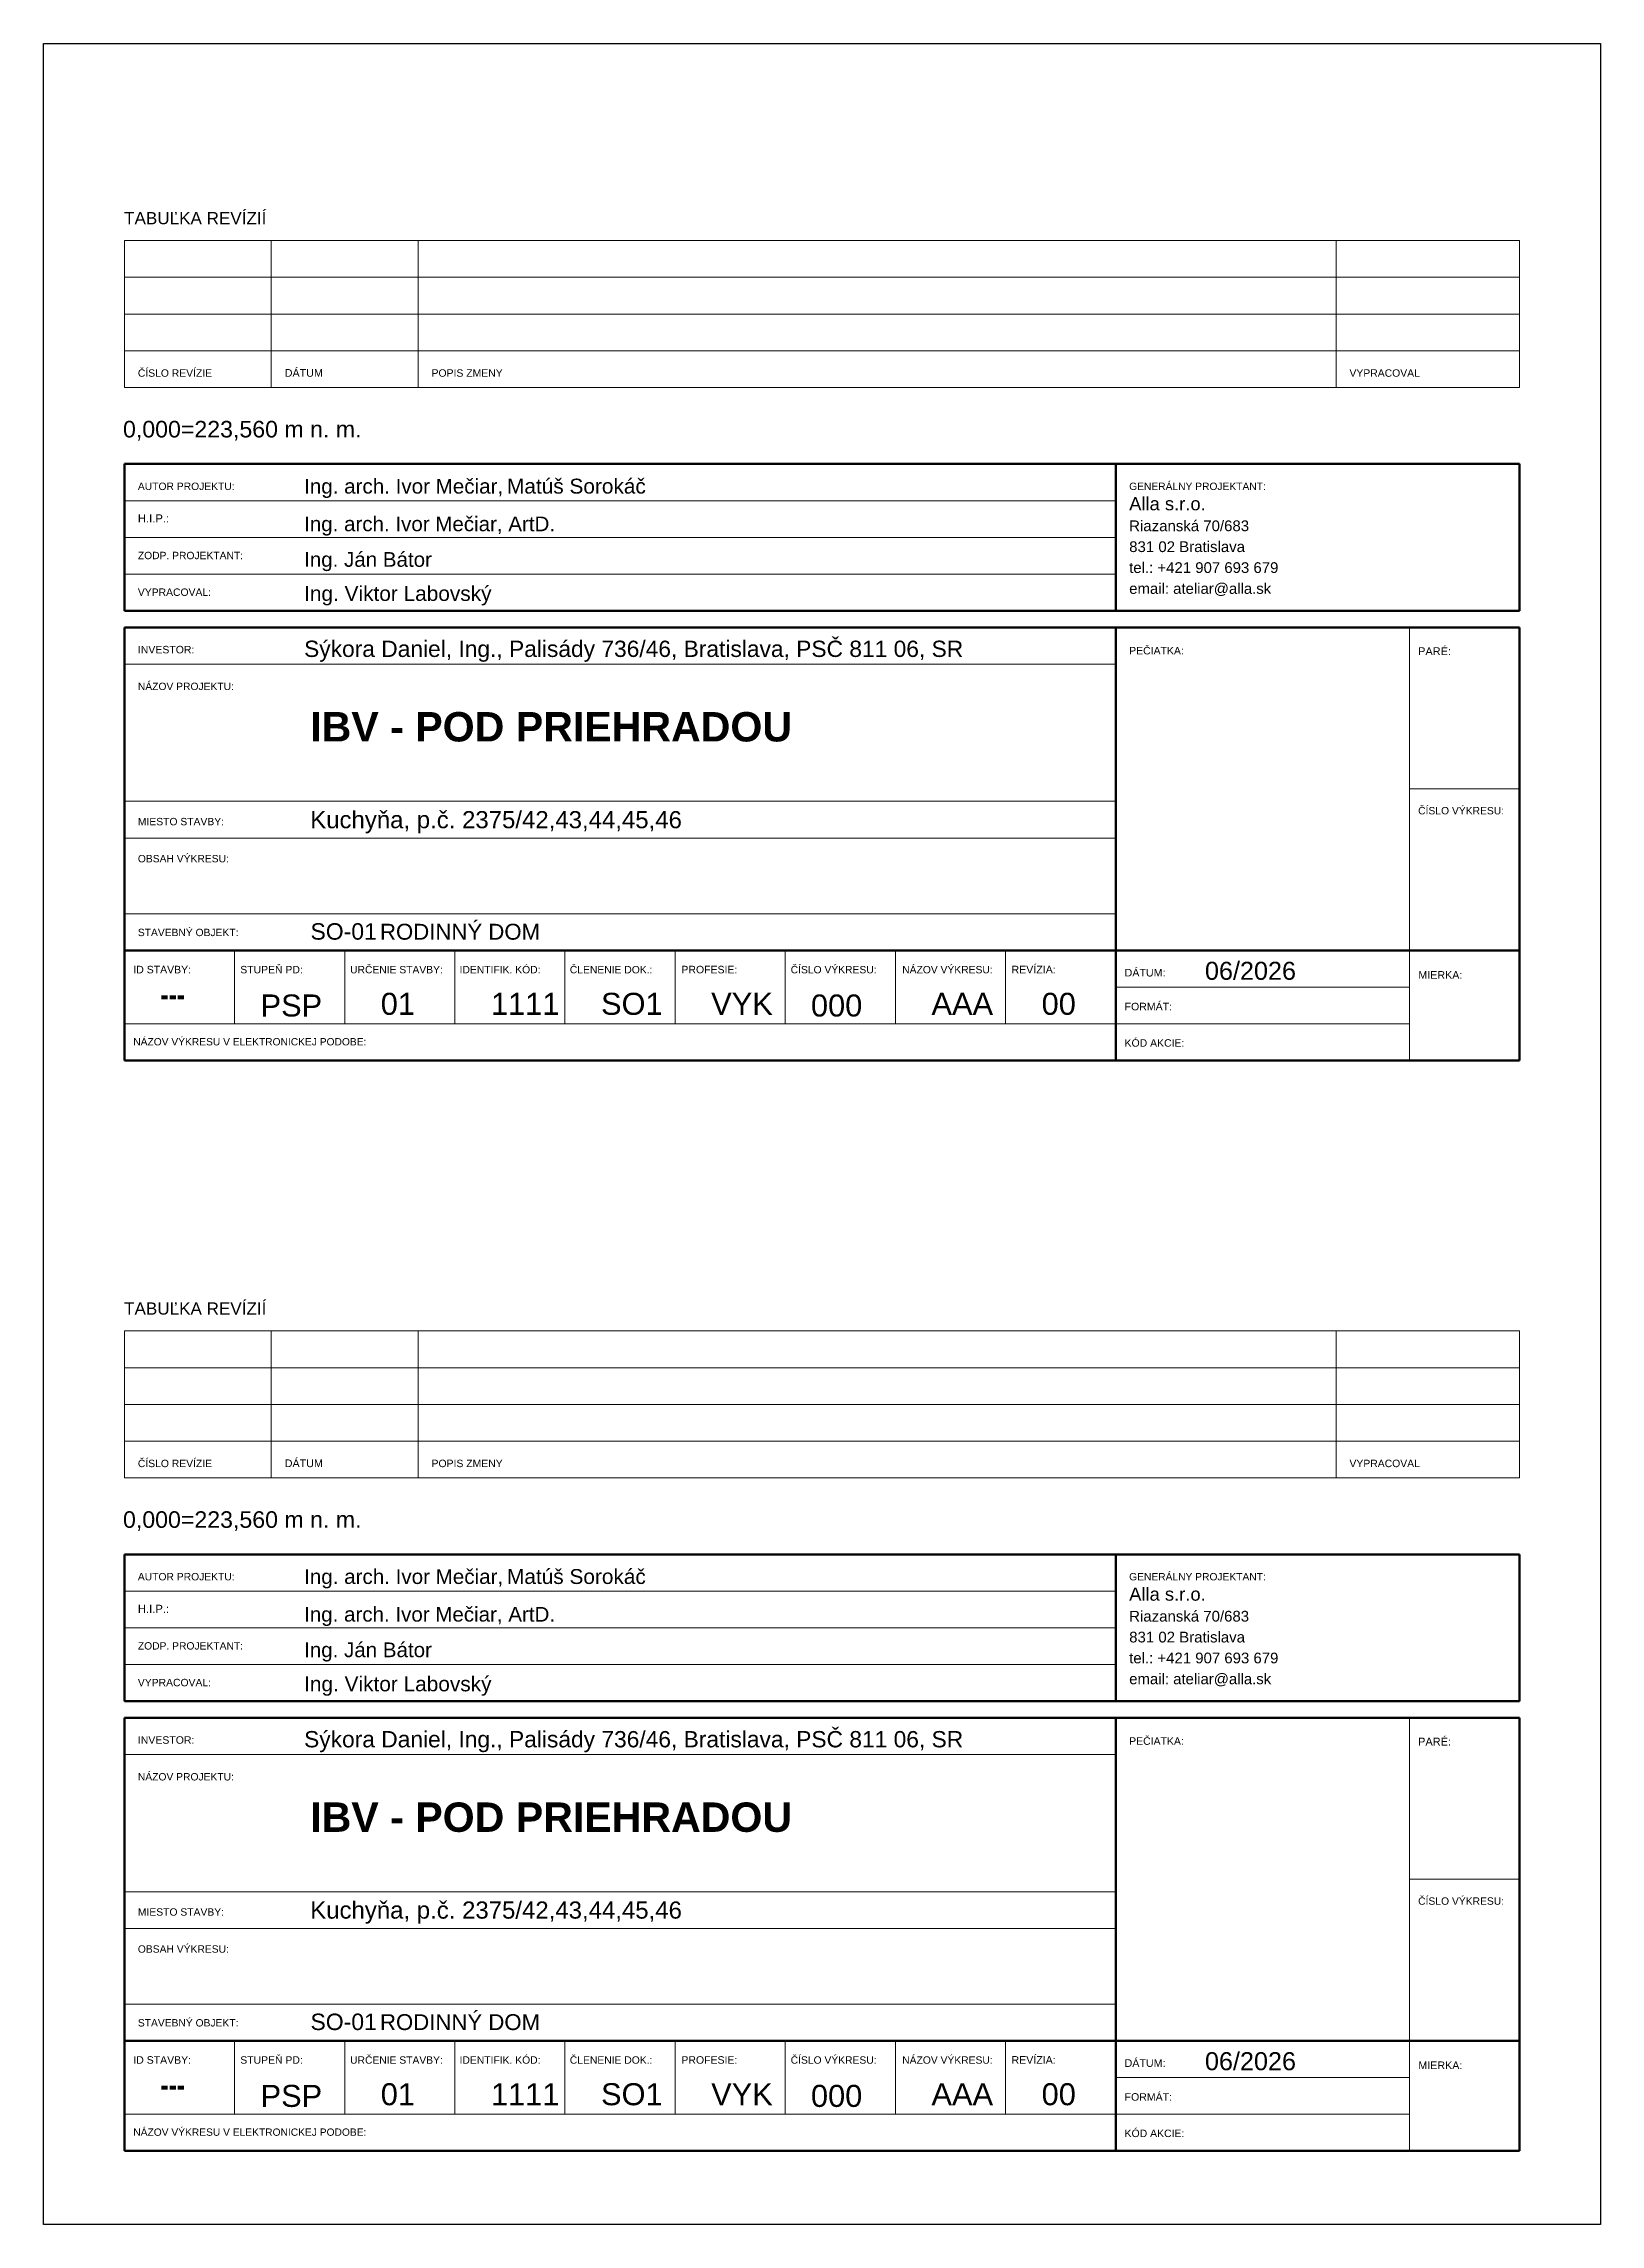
# Model space of a CAD drawing. Header units: millimetres. Extents: x 1046 to 74297, y 6145 to 54562.
# Drawn here: x 46650 to 57250, y 6270 to 21120 of the extents above; entities that cross this region are included whole.
import ezdxf

# ---------------------------------------------------------------- set-up
doc = ezdxf.new("R2010")
doc.units = ezdxf.units.MM
doc.layers.add('NETLAC', color=6, linetype='Continuous', plot=False)
doc.layers.add('Text Notes', color=7, linetype='Continuous', lineweight=9)
doc.styles.add('ARIAL', font='arial.ttf')
doc.styles.add('Arial$001H0', font='arial.ttf')
doc.styles.add('Arial$101H0', font='arialbd.ttf')
doc.styles.add('Arial_B', font='arialbd.ttf', dxfattribs={"width": 0.8, "height": 3})
doc.styles.add('Microsoft Sans Serif$001H0', font='micross.ttf')

msp = doc.modelspace()

# ---------------------------------------------------------------- texts
at = {"color": 7, "true_color": 0x000007}
for s, height, style, p in [('TABUĽKA REVÍZIÍ', 83.197, 'Arial$001H0', (47198, 19889.9)), ('ČÍSLO REVÍZIE', 50.471, 'Arial$001H0', (47291.7, 18851.5)), ('DÁTUM', 52.36, 'Arial$001H0', (48291.7, 18851.5)), ('POPIS ZMENY', 50.708, 'Arial$001H0', (49291.6, 18851.5)), ('VYPRACOVAL', 50.61, 'Arial$001H0', (55541.6, 18851.5)), ('0,000=223,560 m n. m.', 112.735, 'Arial$001H0', (47190.5, 18438.2)), ('AUTOR PROJEKTU:', 50.247, 'Arial$001H0', (47291.7, 18080.4)), ('Ing. arch. Ivor Mečiar, ', 100.358, 'Arial$001H0', (48423.6, 18055.9)), ('Matúš Sorokáč', 101.461, 'Arial$001H0', (49805.2, 18055.9)), ('GENERÁLNY PROJEKTANT:', 49.938, 'Arial$001H0', (54041.6, 18080.4)), ('Alla s.r.o.', 89.515, 'Microsoft Sans Serif$001H0', (54041.6, 17942.1)), ('H.I.P.:', 54.91, 'Arial$001H0', (47291.7, 17859.3)), ('Ing. arch. Ivor Mečiar, ArtD.', 100.071, 'Arial$001H0', (48423.6, 17799.6)), ('Riazanská 70/683', 73.014, 'Arial$001H0', (54041.6, 17799.9)), ('831 02 Bratislava', 73.068, 'Arial$001H0', (54041.6, 17657.7)), ('ZODP. PROJEKTANT:', 50.163, 'Arial$001H0', (47291.7, 17609.3)), ('Ing. Ján Bátor', 100.071, 'Arial$001H0', (48423.6, 17557.4)), ('tel.: +421 907 693 679', 72.862, 'Arial$001H0', (54041.6, 17515.5)), ('VYPRACOVAL:', 50.548, 'Arial$001H0', (47291.7, 17359.3)), ('Ing. Viktor Labovský', 101.461, 'Arial$001H0', (48423.6, 17325)), ('email: ateliar@alla.sk', 72.73, 'Arial$001H0', (54041.6, 17373.3)), ('Sýkora Daniel, Ing., Palisády 736/46, Bratislava, PSČ 811 06, SR', 110.942, 'Arial$001H0', (48423.6, 16943.4)), ('INVESTOR:', 51.15, 'Arial$001H0', (47291.7, 16967.8)), ('PEČIATKA:', 50.99, 'Arial$001H0', (54041.6, 16960.7)), ('PARÉ:', 53.39, 'Arial$001H0', (56009, 16955.8)), ('NÁZOV PROJEKTU:', 50.175, 'Arial$001H0', (47291.7, 16718)), ('IBV - POD PRIEHRADOU', 200.348, 'Arial$101H0', (48465.4, 16367.9)), ('Kuchyňa, p.č. 2375/42,43,44,45,46', 116.805, 'Arial$001H0', (48465.2, 15777)), ('ČÍSLO VÝKRESU:', 50.282, 'Arial$001H0', (56009, 15871.5)), ('MIESTO STAVBY:', 50.389, 'Arial$001H0', (47291.7, 15797.1)), ('OBSAH VÝKRESU:', 50.223, 'Arial$001H0', (47291.7, 15545)), ('RODINNÝ DOM', 108.022, 'Arial$001H0', (48940.4, 15018.3)), ('STAVEBNÝ OBJEKT:', 50.131, 'Arial$001H0', (47291.7, 15042.5)), (' SO-01 ', 111.95, 'Arial$001H0', (48423.6, 15018.3)), ('STUPEŇ PD:', 50.78, 'Arial$001H0', (47989.1, 14789)), ('URČENIE STAVBY:', 50.196, 'Arial$001H0', (48737, 14789)), ('IDENTIFIK. KÓD:', 50.346, 'Arial$001H0', (49482.3, 14789)), ('ČLENENIE DOK.:', 50.324, 'Arial$001H0', (50232.8, 14789)), ('ČÍSLO VÝKRESU:', 50.282, 'Arial$001H0', (51736.5, 14789)), ('NÁZOV VÝKRESU:', 50.229, 'Arial$001H0', (52496.2, 14789)), ('REVÍZIA:', 51.73, 'Arial$001H0', (53240.3, 14789)), ('06/2026', 122.78, 'Arial$001H0', (54557.5, 14744.9)), ('ID STAVBY:', 51.19, 'Arial$001H0', (47260.5, 14789)), ('PROFESIE:', 51.18, 'Arial$001H0', (50992.5, 14789)), ('DÁTUM:', 52.02, 'Arial$001H0', (54010.4, 14767.5)), ('MIERKA:', 52.21, 'Arial$001H0', (56010.3, 14752)), ('FORMÁT:', 51.43, 'Arial$001H0', (54010.4, 14537.1)), ('NÁZOV VÝKRESU V ELEKTRONICKEJ PODOBE:', 49.874, 'Arial$001H0', (47260.5, 14298.3)), ('KÓD AKCIE:', 50.88, 'Arial$001H0', (54010.4, 14289.5)), ('TABUĽKA REVÍZIÍ', 83.197, 'Arial$001H0', (47198, 12464.9)), ('ČÍSLO REVÍZIE', 50.471, 'Arial$001H0', (47291.7, 11426.5)), ('DÁTUM', 52.36, 'Arial$001H0', (48291.7, 11426.5)), ('POPIS ZMENY', 50.708, 'Arial$001H0', (49291.6, 11426.5)), ('VYPRACOVAL', 50.61, 'Arial$001H0', (55541.6, 11426.5)), ('0,000=223,560 m n. m.', 112.735, 'Arial$001H0', (47190.5, 11013.2)), ('AUTOR PROJEKTU:', 50.247, 'Arial$001H0', (47291.7, 10655.4)), ('Ing. arch. Ivor Mečiar, ', 100.358, 'Arial$001H0', (48423.6, 10630.9)), ('Matúš Sorokáč', 101.461, 'Arial$001H0', (49805.2, 10630.9)), ('GENERÁLNY PROJEKTANT:', 49.938, 'Arial$001H0', (54041.6, 10655.4)), ('Alla s.r.o.', 89.515, 'Microsoft Sans Serif$001H0', (54041.6, 10517.1)), ('H.I.P.:', 54.91, 'Arial$001H0', (47291.7, 10434.3)), ('Ing. arch. Ivor Mečiar, ArtD.', 100.071, 'Arial$001H0', (48423.6, 10374.6)), ('Riazanská 70/683', 73.014, 'Arial$001H0', (54041.6, 10374.9)), ('831 02 Bratislava', 73.068, 'Arial$001H0', (54041.6, 10232.7)), ('ZODP. PROJEKTANT:', 50.163, 'Arial$001H0', (47291.7, 10184.3)), ('Ing. Ján Bátor', 100.071, 'Arial$001H0', (48423.6, 10132.4)), ('tel.: +421 907 693 679', 72.862, 'Arial$001H0', (54041.6, 10090.5)), ('VYPRACOVAL:', 50.548, 'Arial$001H0', (47291.7, 9934.3)), ('Ing. Viktor Labovský', 101.461, 'Arial$001H0', (48423.6, 9900)), ('email: ateliar@alla.sk', 72.73, 'Arial$001H0', (54041.6, 9948.3)), ('Sýkora Daniel, Ing., Palisády 736/46, Bratislava, PSČ 811 06, SR', 110.942, 'Arial$001H0', (48423.6, 9518.4)), ('INVESTOR:', 51.15, 'Arial$001H0', (47291.7, 9542.8)), ('PEČIATKA:', 50.99, 'Arial$001H0', (54041.6, 9535.7)), ('PARÉ:', 53.39, 'Arial$001H0', (56009, 9530.8)), ('NÁZOV PROJEKTU:', 50.175, 'Arial$001H0', (47291.7, 9293)), ('IBV - POD PRIEHRADOU', 200.348, 'Arial$101H0', (48465.4, 8942.9)), ('Kuchyňa, p.č. 2375/42,43,44,45,46', 116.805, 'Arial$001H0', (48465.2, 8352)), ('ČÍSLO VÝKRESU:', 50.282, 'Arial$001H0', (56009, 8446.5)), ('MIESTO STAVBY:', 50.389, 'Arial$001H0', (47291.7, 8372.1)), ('OBSAH VÝKRESU:', 50.223, 'Arial$001H0', (47291.7, 8120)), ('RODINNÝ DOM', 108.022, 'Arial$001H0', (48940.4, 7593.3)), ('STAVEBNÝ OBJEKT:', 50.131, 'Arial$001H0', (47291.7, 7617.5)), (' SO-01 ', 111.95, 'Arial$001H0', (48423.6, 7593.3)), ('STUPEŇ PD:', 50.78, 'Arial$001H0', (47989.1, 7364)), ('URČENIE STAVBY:', 50.196, 'Arial$001H0', (48737, 7364)), ('IDENTIFIK. KÓD:', 50.346, 'Arial$001H0', (49482.3, 7364)), ('ČLENENIE DOK.:', 50.324, 'Arial$001H0', (50232.8, 7364)), ('ČÍSLO VÝKRESU:', 50.282, 'Arial$001H0', (51736.5, 7364)), ('NÁZOV VÝKRESU:', 50.229, 'Arial$001H0', (52496.2, 7364)), ('REVÍZIA:', 51.73, 'Arial$001H0', (53240.3, 7364)), ('06/2026', 122.78, 'Arial$001H0', (54557.5, 7319.9)), ('ID STAVBY:', 51.19, 'Arial$001H0', (47260.5, 7364)), ('PROFESIE:', 51.18, 'Arial$001H0', (50992.5, 7364)), ('DÁTUM:', 52.02, 'Arial$001H0', (54010.4, 7342.5)), ('MIERKA:', 52.21, 'Arial$001H0', (56010.3, 7327)), ('FORMÁT:', 51.43, 'Arial$001H0', (54010.4, 7112.1)), ('NÁZOV VÝKRESU V ELEKTRONICKEJ PODOBE:', 49.874, 'Arial$001H0', (47260.5, 6873.3)), ('KÓD AKCIE:', 50.88, 'Arial$001H0', (54010.4, 6864.5))]:
    msp.add_text(s, height=height, dxfattribs=dict(at, style=style)).set_placement(p)
at = {"layer": 'Text Notes', "char_height": 150, "attachment_point": 1}
for s, insert, width, style in [('---', (47445.5, 14719), 202.025, 'Arial_B'), ('PSP', (48127.3, 14645), 378.397, 'ARIAL'), ('01', (48945.5, 14656.4), 230.886, 'ARIAL'), ('1111', (49695.5, 14656.4), 461.772, 'ARIAL'), ('SO1', (50445.5, 14656.4), 413.671, 'ARIAL'), ('VYK', (51195.5, 14656.4), 320.885, 'ARIAL'), ('000', (51874.8, 14645), 378.397, 'ARIAL'), ('AAA', (52695.5, 14656.4), 378.397, 'ARIAL'), ('00', (53445.5, 14656.4), 230.886, 'ARIAL'), ('---', (47445.5, 7294), 202.025, 'Arial_B'), ('PSP', (48127.3, 7220), 378.397, 'ARIAL'), ('01', (48945.5, 7231.4), 230.886, 'ARIAL'), ('1111', (49695.5, 7231.4), 461.772, 'ARIAL'), ('SO1', (50445.5, 7231.4), 413.671, 'ARIAL'), ('VYK', (51195.5, 7231.4), 320.885, 'ARIAL'), ('000', (51874.8, 7220), 378.397, 'ARIAL'), ('AAA', (52695.5, 7231.4), 378.397, 'ARIAL'), ('00', (53445.5, 7231.4), 230.886, 'ARIAL')]:
    msp.add_mtext(s, dxfattribs=dict(at, insert=insert, width=width, style=style))

# ---------------------------------------------------------------- linework, layer by layer
at = {"color": 7, "linetype": 'Continuous', "lineweight": 9, "true_color": 0x000007}
for p, q in [((47200.1, 19778.6), (47200.1, 18778.6)), ((47200.1, 19778.6), (56699.9, 19778.6)), ((48200.1, 19778.6), (48200.1, 18778.6)), ((49200.1, 19778.6), (49200.1, 18778.6)), ((55449.9, 19778.6), (55449.9, 18778.6)), ((56699.9, 18778.6), (56699.9, 19778.6)), ((47200.1, 19528.6), (56699.9, 19528.6)), ((47200.1, 19278.6), (56699.9, 19278.6)), ((47200.1, 19028.6), (56699.9, 19028.6)), ((47200.1, 18778.6), (56699.9, 18778.6)), ((53949.9, 17257.5), (53949.9, 18257.5)), ((53949.9, 18007.5), (47200.1, 18007.5)), ((53949.9, 17757.5), (47200.1, 17757.5)), ((53949.9, 17507.5), (47200.1, 17507.5)), ((55949.9, 14195), (55949.9, 17144.9)), ((53949.9, 16895), (47200.1, 16895)), ((53949.9, 16145), (53949.9, 14945)), ((55949.9, 16045), (56699.9, 16045)), ((53949.9, 15960.4), (47200.1, 15960.4)), ((53949.9, 15710.4), (47200.1, 15710.4)), ((53949.9, 15195), (47200.1, 15195)), ((47950.1, 14945), (47950.1, 14445)), ((48700.1, 14945), (48700.1, 14445)), ((49450.1, 14945), (49450.1, 14445)), ((50200, 14945), (50200, 14445)), ((50950, 14945), (50950, 14445)), ((51700, 14945), (51700, 14445)), ((52450, 14945), (52450, 14445)), ((53200, 14945), (53200, 14445)), ((53949.9, 14945), (53949.9, 14195)), ((56699.9, 14945), (53949.9, 14945)), ((55949.9, 14695), (53949.9, 14695)), ((55949.9, 14445), (47200.1, 14445)), ((47200.1, 12353.6), (47200.1, 11353.6)), ((47200.1, 12353.6), (56699.9, 12353.6)), ((48200.1, 12353.6), (48200.1, 11353.6)), ((49200.1, 12353.6), (49200.1, 11353.6)), ((55449.9, 12353.6), (55449.9, 11353.6)), ((56699.9, 11353.6), (56699.9, 12353.6)), ((47200.1, 12103.6), (56699.9, 12103.6)), ((47200.1, 11853.6), (56699.9, 11853.6)), ((47200.1, 11603.6), (56699.9, 11603.6)), ((47200.1, 11353.6), (56699.9, 11353.6)), ((53949.9, 9832.5), (53949.9, 10832.5)), ((53949.9, 10582.5), (47200.1, 10582.5)), ((53949.9, 10332.5), (47200.1, 10332.5)), ((53949.9, 10082.5), (47200.1, 10082.5)), ((55949.9, 6770), (55949.9, 9719.9)), ((53949.9, 9470), (47200.1, 9470)), ((53949.9, 8720), (53949.9, 7520)), ((55949.9, 8620), (56699.9, 8620)), ((53949.9, 8535.4), (47200.1, 8535.4)), ((53949.9, 8285.4), (47200.1, 8285.4)), ((53949.9, 7770), (47200.1, 7770)), ((47950.1, 7520), (47950.1, 7020)), ((48700.1, 7520), (48700.1, 7020)), ((49450.1, 7520), (49450.1, 7020)), ((50200, 7520), (50200, 7020)), ((50950, 7520), (50950, 7020)), ((51700, 7520), (51700, 7020)), ((52450, 7520), (52450, 7020)), ((53200, 7520), (53200, 7020)), ((53949.9, 7520), (53949.9, 6770)), ((56699.9, 7520), (53949.9, 7520)), ((55949.9, 7270), (53949.9, 7270)), ((55949.9, 7020), (47200.1, 7020))]:
    msp.add_line(p, q, dxfattribs=at)
at = {"color": 7, "linetype": 'Continuous', "lineweight": 70, "true_color": 0x000007}
for p, q in [((47200.1, 18257.5), (56699.9, 18257.5)), ((47200.1, 18257.5), (47200.1, 17257.5)), ((53949.9, 18257.5), (53949.9, 17257.5)), ((56699.9, 18257.5), (56699.9, 17257.5)), ((56699.9, 17257.5), (47200.1, 17257.5)), ((47200.1, 14195), (47200.1, 17144.9)), ((53949.9, 17144.9), (47200.1, 17144.9)), ((53949.9, 17144.9), (53949.9, 14945)), ((56699.9, 17144.9), (53949.9, 17144.9)), ((56699.9, 17144.9), (56699.9, 14195)), ((47200.1, 14945), (53949.9, 14945)), ((53949.9, 14945), (53949.9, 14195)), ((56699.9, 14945), (53949.9, 14945)), ((56699.9, 14195), (47200.1, 14195)), ((47200.1, 10832.5), (56699.9, 10832.5)), ((47200.1, 10832.5), (47200.1, 9832.5)), ((53949.9, 10832.5), (53949.9, 9832.5)), ((56699.9, 10832.5), (56699.9, 9832.5)), ((56699.9, 9832.5), (47200.1, 9832.5)), ((47200.1, 6770), (47200.1, 9719.9)), ((53949.9, 9719.9), (47200.1, 9719.9)), ((53949.9, 9719.9), (53949.9, 7520)), ((56699.9, 9719.9), (53949.9, 9719.9)), ((56699.9, 9719.9), (56699.9, 6770)), ((47200.1, 7520), (53949.9, 7520)), ((53949.9, 7520), (53949.9, 6770)), ((56699.9, 7520), (53949.9, 7520)), ((56699.9, 6770), (47200.1, 6770))]:
    msp.add_line(p, q, dxfattribs=at)
at = {"layer": 'NETLAC'}
msp.add_lwpolyline([(57250, 6270), (46650, 6270), (46650, 21120), (57250, 21120)], close=True, dxfattribs=at)

msp.set_redraw_order([(e.dxf.handle, doc.entitydb.next_handle()) for e in msp.query("TEXT MTEXT ATTDEF DIMENSION ARC_DIMENSION")])  # texts and dimensions are drawn at this point

doc.saveas('drawing.dxf')
